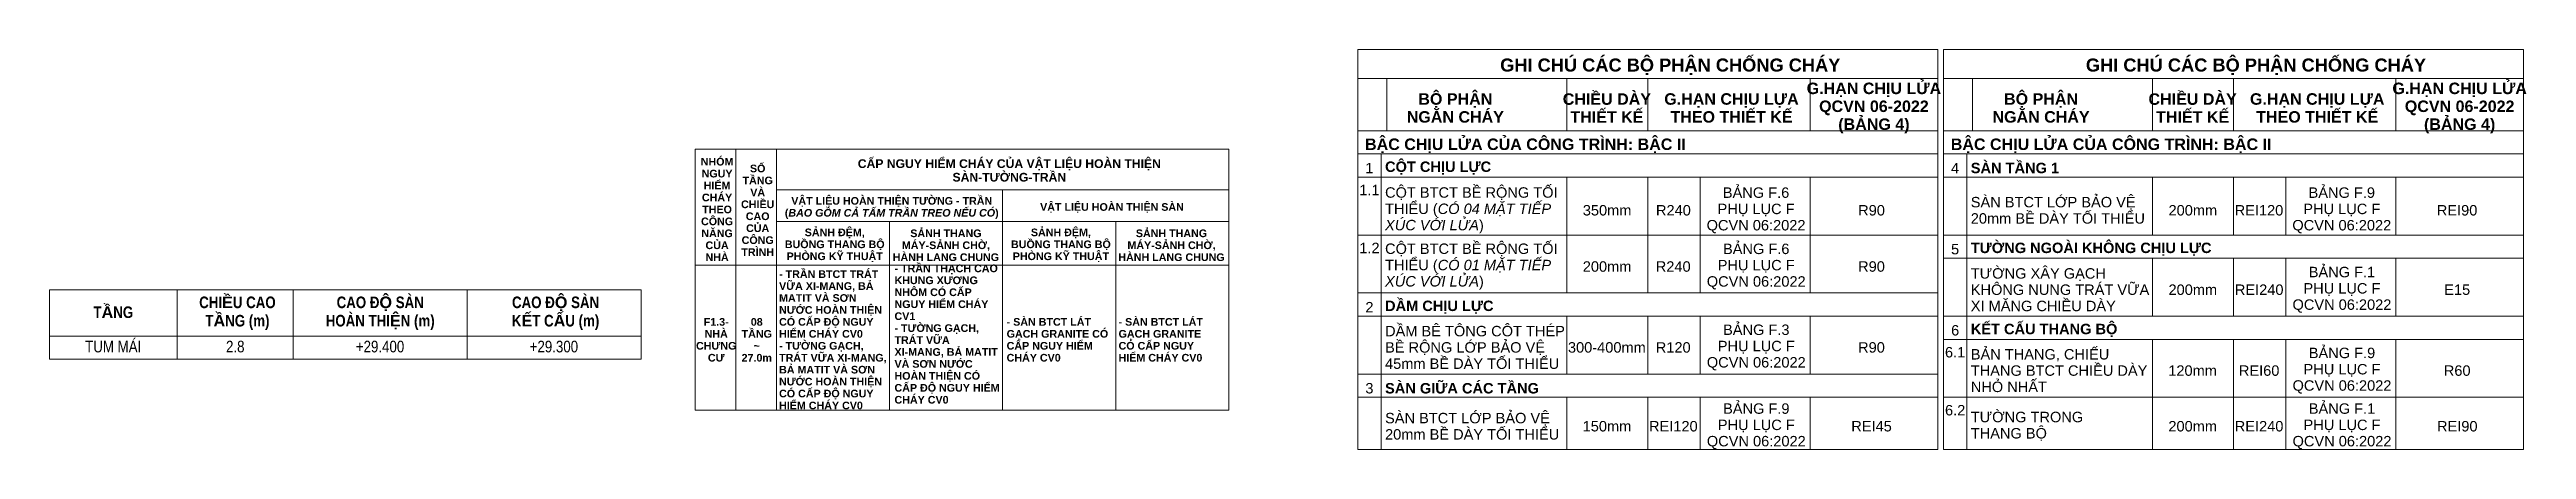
# Model space of a CAD drawing. Header units: millimetres. Extents: x 27447 to 251759, y -15958 to 82948.
# Drawn here: x 137538 to 158893, y 2351 to 5801 of the extents above; entities that cross this region are included whole.
import ezdxf

# ---------------------------------------------------------------- set-up
doc = ezdxf.new("R2010")
doc.units = ezdxf.units.MM
for name, color, linetype, lineweight in [('A-ANNO-NOTE', 131, 'Continuous', 9), ('A-DETL-THIN', 151, 'Continuous', 18), ('G-ANNO-TEXT-1', 7, 'Continuous', 9)]:
    doc.layers.add(name, color=color, linetype=linetype, lineweight=lineweight)
doc.styles.add('Arial Narrow', font='ARIALN_0.TTF', dxfattribs={"height": 100})
doc.styles.add('Arial_10', font='arial_0.ttf', dxfattribs={"height": 90})
doc.styles.add('Arial_8', font='arial_0.ttf', dxfattribs={"height": 75})
doc.styles.add('Arial_9', font='arial_0.ttf', dxfattribs={"height": 112.5})
doc.styles.add('Arial_B_1', font='arialbd_0.ttf', dxfattribs={"height": 66})
doc.styles.add('Arial_B_2', font='arialbd_0.ttf', dxfattribs={"height": 99})

msp = doc.modelspace()

# ---------------------------------------------------------------- texts
at = {"layer": 'A-ANNO-NOTE', "char_height": 100, "attachment_point": 2, "line_spacing_factor": 0.949189, "style": 'Arial Narrow'}
for s, insert, width in [('\\pt635,1270,1905,2540,3175,3810,4445,5080,5715,6350,6985,7620,8255,8890,9525,10160,10795,11430,12065,12700,13335,13970,14605,15240,15875,16510,17145,17780,18415,19050,19685,20320;TUM MÁI', (138086.5, 3288.6), 496), ('\\pt635,1270,1905,2540,3175,3810,4445,5080,5715,6350,6985,7620,8255,8890,9525,10160,10795,11430,12065,12700,13335,13970,14605,15240,15875,16510,17145,17780,18415,19050,19685,20320;2.8', (139138.8, 3288.6), 168.5), ('\\pt635,1270,1905,2540,3175,3810,4445,5080,5715,6350,6985,7620,8255,8890,9525,10160,10795,11430,12065,12700,13335,13970,14605,15240,15875,16510,17145,17780,18415,19050,19685,20320;+29.400', (140387.1, 3288.6), 436.5), ('\\pt635,1270,1905,2540,3175,3810,4445,5080,5715,6350,6985,7620,8255,8890,9525,10160,10795,11430,12065,12700,13335,13970,14605,15240,15875,16510,17145,17780,18415,19050,19685,20320;+29.300', (141886.1, 3288.6), 436.5)]:
    msp.add_mtext(s, dxfattribs=dict(at, insert=insert, width=width))
at = {"layer": 'G-ANNO-TEXT-1', "line_spacing_factor": 0.936439}
for s, insert, char_height, width, attachment_point, style in [('\\pt4.5,9,13.5,18,22.5,27,31.5,36,40.5,45,49.5,54,58.5,63,67.5,72,76.5,81,85.5,90,94.5,99,103.5,108,112.5,117,121.5,126,130.5,135,139.5,144;{\\fArial|b1|i0|c0|p34;GHI CHÚ CÁC BỘ PHẬN CHỐNG CHÁY}', (151510.9, 5652.4), 112.5, 3009.15, 5, 'Arial_9'), ('\\pt4.5,9,13.5,18,22.5,27,31.5,36,40.5,45,49.5,54,58.5,63,67.5,72,76.5,81,85.5,90,94.5,99,103.5,108,112.5,117,121.5,126,130.5,135,139.5,144;{\\fArial|b1|i0|c0|p34;GHI CHÚ CÁC BỘ PHẬN CHỐNG CHÁY}', (156560.9, 5652.4), 112.5, 3009.15, 5, 'Arial_9'), ('\\pt571.50027,1142.99955,1714.49982,2286.00009,2857.50036,3428.99964,4000.49991,4572.00018,5143.50045,5714.99973,6286.5,6858.00027,7429.49955,8000.99982,8572.50009,9144.00036,9715.49964,10286.99991,10858.50018,11430.00045,12001.49973,12573,13144.50027,13715.99955,14287.49982,14859.00009,15430.50036,16001.99964,16573.49991,17145.00018,17716.50045,18287.99973;BỘ PHẬN\\PNGĂN CHÁY', (149658, 5296.1), 99, 877.95, 5, 'Arial_B_2'), ('\\pt571.50027,1142.99955,1714.49982,2286.00009,2857.50036,3428.99964,4000.49991,4572.00018,5143.50045,5714.99973,6286.5,6858.00027,7429.49955,8000.99982,8572.50009,9144.00036,9715.49964,10286.99991,10858.50018,11430.00045,12001.49973,12573,13144.50027,13715.99955,14287.49982,14859.00009,15430.50036,16001.99964,16573.49991,17145.00018,17716.50045,18287.99973;CHIỀU DÀY\\PTHIẾT KẾ', (150964.7, 5296.1), 99, 750.15, 5, 'Arial_B_2'), ('\\pt571.50027,1142.99955,1714.49982,2286.00009,2857.50036,3428.99964,4000.49991,4572.00018,5143.50045,5714.99973,6286.5,6858.00027,7429.49955,8000.99982,8572.50009,9144.00036,9715.49964,10286.99991,10858.50018,11430.00045,12001.49973,12573,13144.50027,13715.99955,14287.49982,14859.00009,15430.50036,16001.99964,16573.49991,17145.00018,17716.50045,18287.99973;G.HẠN CHỊU LỰA THEO THIẾT KẾ', (152039, 5296.1), 99, 1184.85, 5, 'Arial_B_2'), ('\\pt571.50027,1142.99955,1714.49982,2286.00009,2857.50036,3428.99964,4000.49991,4572.00018,5143.50045,5714.99973,6286.5,6858.00027,7429.49955,8000.99982,8572.50009,9144.00036,9715.49964,10286.99991,10858.50018,11430.00045,12001.49973,12573,13144.50027,13715.99955,14287.49982,14859.00009,15430.50036,16001.99964,16573.49991,17145.00018,17716.50045,18287.99973;G.HẠN CHỊU LỬA\\PQCVN 06-2022\\P(BẢNG 4)', (153267, 5296.3), 99, 1125, 5, 'Arial_B_2'), ('\\pt571.50027,1142.99955,1714.49982,2286.00009,2857.50036,3428.99964,4000.49991,4572.00018,5143.50045,5714.99973,6286.5,6858.00027,7429.49955,8000.99982,8572.50009,9144.00036,9715.49964,10286.99991,10858.50018,11430.00045,12001.49973,12573,13144.50027,13715.99955,14287.49982,14859.00009,15430.50036,16001.99964,16573.49991,17145.00018,17716.50045,18287.99973;BỘ PHẬN\\PNGĂN CHÁY', (154708, 5296.1), 99, 877.95, 5, 'Arial_B_2'), ('\\pt571.50027,1142.99955,1714.49982,2286.00009,2857.50036,3428.99964,4000.49991,4572.00018,5143.50045,5714.99973,6286.5,6858.00027,7429.49955,8000.99982,8572.50009,9144.00036,9715.49964,10286.99991,10858.50018,11430.00045,12001.49973,12573,13144.50027,13715.99955,14287.49982,14859.00009,15430.50036,16001.99964,16573.49991,17145.00018,17716.50045,18287.99973;CHIỀU DÀY\\PTHIẾT KẾ', (156014.7, 5296.1), 99, 750.15, 5, 'Arial_B_2'), ('\\pt571.50027,1142.99955,1714.49982,2286.00009,2857.50036,3428.99964,4000.49991,4572.00018,5143.50045,5714.99973,6286.5,6858.00027,7429.49955,8000.99982,8572.50009,9144.00036,9715.49964,10286.99991,10858.50018,11430.00045,12001.49973,12573,13144.50027,13715.99955,14287.49982,14859.00009,15430.50036,16001.99964,16573.49991,17145.00018,17716.50045,18287.99973;G.HẠN CHỊU LỰA THEO THIẾT KẾ', (157089, 5296.1), 99, 1184.85, 5, 'Arial_B_2'), ('\\pt571.50027,1142.99955,1714.49982,2286.00009,2857.50036,3428.99964,4000.49991,4572.00018,5143.50045,5714.99973,6286.5,6858.00027,7429.49955,8000.99982,8572.50009,9144.00036,9715.49964,10286.99991,10858.50018,11430.00045,12001.49973,12573,13144.50027,13715.99955,14287.49982,14859.00009,15430.50036,16001.99964,16573.49991,17145.00018,17716.50045,18287.99973;G.HẠN CHỊU LỬA\\PQCVN 06-2022\\P(BẢNG 4)', (158317, 5296.3), 99, 1125, 5, 'Arial_B_2'), ('\\pt571.50027,1142.99955,1714.49982,2286.00009,2857.50036,3428.99964,4000.49991,4572.00018,5143.50045,5714.99973,6286.5,6858.00027,7429.49955,8000.99982,8572.50009,9144.00036,9715.49964,10286.99991,10858.50018,11430.00045,12001.49973,12573,13144.50027,13715.99955,14287.49982,14859.00009,15430.50036,16001.99964,16573.49991,17145.00018,17716.50045,18287.99973;BẬC CHỊU LỬA CỦA CÔNG TRÌNH: BẬC II', (148879.6, 4970.8), 99, 5140.8, 4, 'Arial_B_2'), ('\\pt571.50027,1142.99955,1714.49982,2286.00009,2857.50036,3428.99964,4000.49991,4572.00018,5143.50045,5714.99973,6286.5,6858.00027,7429.49955,8000.99982,8572.50009,9144.00036,9715.49964,10286.99991,10858.50018,11430.00045,12001.49973,12573,13144.50027,13715.99955,14287.49982,14859.00009,15430.50036,16001.99964,16573.49991,17145.00018,17716.50045,18287.99973;BẬC CHỊU LỬA CỦA CÔNG TRÌNH: BẬC II', (153929.6, 4970.8), 99, 5140.8, 4, 'Arial_B_2'), ('\\pt381.00018,761.9997,1142.99988,1524.00006,1905.00024,2285.99976,2666.99994,3048.00012,3429.0003,3809.99982,4191,4572.00018,4952.9997,5333.99988,5715.00006,6096.00024,6476.99976,6857.99994,7239.00012,7620.0003,8000.99982,8382,8763.00018,9143.9997,9524.99988,9906.00006,10287.00024,10667.99976,11048.99994,11430.00012,11811.0003,12191.99982;NHÓM NGUY HIỂM CHÁY THEO CÔNG NĂNG CỦA NHÀ', (143293, 4421.3), 66, 343.2, 5, 'Arial_B_1'), ('\\pt381.00018,761.9997,1142.99988,1524.00006,1905.00024,2285.99976,2666.99994,3048.00012,3429.0003,3809.99982,4191,4572.00018,4952.9997,5333.99988,5715.00006,6096.00024,6476.99976,6857.99994,7239.00012,7620.0003,8000.99982,8382,8763.00018,9143.9997,9524.99988,9906.00006,10287.00024,10667.99976,11048.99994,11430.00012,11811.0003,12191.99982;SỐ TẦNG VÀ CHIỀU CAO CỦA CÔNG TRÌNH', (143643.1, 4414), 66, 337.5, 5, 'Arial_B_1'), ('\\pt3,6,9,12,15,18,21,24,27,30,33,36,39,42,45,48,51,54,57,60,63,66,69,72,75,78,81,84,87,90,93,96;{\\fArial|b1|i0|c0|p34;CẤP NGUY HIỂM CHÁY CỦA VẬT LIỆU HOÀN THIỆN\\PSÀN-TƯỜNG-TRẦN}', (145812.8, 4757.4), 75, 3933, 5, 'Arial_8'), ('\\pt571.5,1143,1714.5,2286,2857.5,3429,4000.5,4572,5143.5,5715,6286.5,6858,7429.5,8001,8572.5,9144,9715.5,10287,10858.5,11430,12001.5,12573,13144.5,13716,14287.5,14859,15430.5,16002,16573.5,17145,17716.5,18288;1', (148917.2, 4778.3), 90, 220.5, 5, 'Arial_10'), ('\\pt571.5,1143,1714.5,2286,2857.5,3429,4000.5,4572,5143.5,5715,6286.5,6858,7429.5,8001,8572.5,9144,9715.5,10287,10858.5,11430,12001.5,12573,13144.5,13716,14287.5,14859,15430.5,16002,16573.5,17145,17716.5,18288;{\\fArial|b1|i0|c0|p34;CỘT CHỊU LỰC}', (149052.1, 4778.3), 90, 1297.8, 4, 'Arial_10'), ('\\pt571.5,1143,1714.5,2286,2857.5,3429,4000.5,4572,5143.5,5715,6286.5,6858,7429.5,8001,8572.5,9144,9715.5,10287,10858.5,11430,12001.5,12573,13144.5,13716,14287.5,14859,15430.5,16002,16573.5,17145,17716.5,18288;4', (153967.2, 4778.3), 90, 220.5, 5, 'Arial_10'), ('\\pt571.5,1143,1714.5,2286,2857.5,3429,4000.5,4572,5143.5,5715,6286.5,6858,7429.5,8001,8572.5,9144,9715.5,10287,10858.5,11430,12001.5,12573,13144.5,13716,14287.5,14859,15430.5,16002,16573.5,17145,17716.5,18288;{\\fArial|b1|i0|c0|p34;SÀN TẦNG 1}', (154102.1, 4778.3), 90, 1297.8, 4, 'Arial_10'), ('\\pt381.00018,761.9997,1142.99988,1524.00006,1905.00024,2285.99976,2666.99994,3048.00012,3429.0003,3809.99982,4191,4572.00018,4952.9997,5333.99988,5715.00006,6096.00024,6476.99976,6857.99994,7239.00012,7620.0003,8000.99982,8382,8763.00018,9143.9997,9524.99988,9906.00006,10287.00024,10667.99976,11048.99994,11430.00012,11811.0003,12191.99982;VẬT LIỆU HOÀN THIỆN TƯỜNG - TRẦN\\P({\\fArial|b1|i1|c0|p34;BAO GỒM CẢ TẤM TRẦN TREO NẾU CÓ})', (144798.9, 4433.9), 66, 1982.4, 5, 'Arial_B_1'), ('\\pt381.00018,761.9997,1142.99988,1524.00006,1905.00024,2285.99976,2666.99994,3048.00012,3429.0003,3809.99982,4191,4572.00018,4952.9997,5333.99988,5715.00006,6096.00024,6476.99976,6857.99994,7239.00012,7620.0003,8000.99982,8382,8763.00018,9143.9997,9524.99988,9906.00006,10287.00024,10667.99976,11048.99994,11430.00012,11811.0003,12191.99982;VẬT LIỆU HOÀN THIỆN SÀN', (146697.7, 4434), 66, 1972.5, 5, 'Arial_B_1'), ('\\pt571.5,1143,1714.5,2286,2857.5,3429,4000.5,4572,5143.5,5715,6286.5,6858,7429.5,8001,8572.5,9144,9715.5,10287,10858.5,11430,12001.5,12573,13144.5,13716,14287.5,14859,15430.5,16002,16573.5,17145,17716.5,18288;1.1', (148917.2, 4589), 90, 220.5, 5, 'Arial_10'), ('\\pt571.5,1143,1714.5,2286,2857.5,3429,4000.5,4572,5143.5,5715,6286.5,6858,7429.5,8001,8572.5,9144,9715.5,10287,10858.5,11430,12001.5,12573,13144.5,13716,14287.5,14859,15430.5,16002,16573.5,17145,17716.5,18288;CỘT BTCT BỀ RỘNG TỐI THIỂU ({\\fArial|b0|i1|c0|p34;CÓ 04 MẶT TIẾP XÚC VỚI LỬA})', (149052.1, 4413.5), 90, 1530, 4, 'Arial_10'), ('\\pt571.5,1143,1714.5,2286,2857.5,3429,4000.5,4572,5143.5,5715,6286.5,6858,7429.5,8001,8572.5,9144,9715.5,10287,10858.5,11430,12001.5,12573,13144.5,13716,14287.5,14859,15430.5,16002,16573.5,17145,17716.5,18288;BẢNG F.6 \\PPHỤ LỤC F\\PQCVN 06:2022', (152250.9, 4413.5), 90, 908.1, 5, 'Arial_10'), ('\\pt571.5,1143,1714.5,2286,2857.5,3429,4000.5,4572,5143.5,5715,6286.5,6858,7429.5,8001,8572.5,9144,9715.5,10287,10858.5,11430,12001.5,12573,13144.5,13716,14287.5,14859,15430.5,16002,16573.5,17145,17716.5,18288;SÀN BTCT LỚP BẢO VỆ 20mm BỀ DÀY TỐI THIỂU', (154102.1, 4413.5), 90, 1562.85, 4, 'Arial_10'), ('\\pt571.5,1143,1714.5,2286,2857.5,3429,4000.5,4572,5143.5,5715,6286.5,6858,7429.5,8001,8572.5,9144,9715.5,10287,10858.5,11430,12001.5,12573,13144.5,13716,14287.5,14859,15430.5,16002,16573.5,17145,17716.5,18288;BẢNG F.9\\PPHỤ LỤC F\\PQCVN 06:2022', (157300.9, 4413.5), 90, 908.1, 5, 'Arial_10'), ('\\pt381.00018,761.9997,1142.99988,1524.00006,1905.00024,2285.99976,2666.99994,3048.00012,3429.0003,3809.99982,4191,4572.00018,4952.9997,5333.99988,5715.00006,6096.00024,6476.99976,6857.99994,7239.00012,7620.0003,8000.99982,8382,8763.00018,9143.9997,9524.99988,9906.00006,10287.00024,10667.99976,11048.99994,11430.00012,11811.0003,12191.99982;SẢNH ĐỆM,\\PBUỒNG THANG BỘ\\PPHÒNG KỸ THUẬT', (144307.3, 4111.9), 66, 849.3, 5, 'Arial_B_1'), ('\\pt381.00018,761.9997,1142.99988,1524.00006,1905.00024,2285.99976,2666.99994,3048.00012,3429.0003,3809.99982,4191,4572.00018,4952.9997,5333.99988,5715.00006,6096.00024,6476.99976,6857.99994,7239.00012,7620.0003,8000.99982,8382,8763.00018,9143.9997,9524.99988,9906.00006,10287.00024,10667.99976,11048.99994,11430.00012,11811.0003,12191.99982;SẢNH ĐỆM,\\PBUỒNG THANG BỘ\\PPHÒNG KỸ THUẬT', (146257.3, 4111.9), 66, 849.3, 5, 'Arial_B_1'), ('\\pt571.5,1143,1714.5,2286,2857.5,3429,4000.5,4572,5143.5,5715,6286.5,6858,7429.5,8001,8572.5,9144,9715.5,10287,10858.5,11430,12001.5,12573,13144.5,13716,14287.5,14859,15430.5,16002,16573.5,17145,17716.5,18288;350mm', (150966.6, 4413.5), 90, 702.45, 5, 'Arial_10'), ('\\pt571.5,1143,1714.5,2286,2857.5,3429,4000.5,4572,5143.5,5715,6286.5,6858,7429.5,8001,8572.5,9144,9715.5,10287,10858.5,11430,12001.5,12573,13144.5,13716,14287.5,14859,15430.5,16002,16573.5,17145,17716.5,18288;R240', (151538.1, 4413.5), 90, 431.55, 5, 'Arial_10'), ('\\pt571.5,1143,1714.5,2286,2857.5,3429,4000.5,4572,5143.5,5715,6286.5,6858,7429.5,8001,8572.5,9144,9715.5,10287,10858.5,11430,12001.5,12573,13144.5,13716,14287.5,14859,15430.5,16002,16573.5,17145,17716.5,18288;R90', (153246.5, 4413.5), 90, 645.75, 5, 'Arial_10'), ('\\pt571.5,1143,1714.5,2286,2857.5,3429,4000.5,4572,5143.5,5715,6286.5,6858,7429.5,8001,8572.5,9144,9715.5,10287,10858.5,11430,12001.5,12573,13144.5,13716,14287.5,14859,15430.5,16002,16573.5,17145,17716.5,18288;200mm', (156016.6, 4413.5), 90, 702.45, 5, 'Arial_10'), ('\\pt571.5,1143,1714.5,2286,2857.5,3429,4000.5,4572,5143.5,5715,6286.5,6858,7429.5,8001,8572.5,9144,9715.5,10287,10858.5,11430,12001.5,12573,13144.5,13716,14287.5,14859,15430.5,16002,16573.5,17145,17716.5,18288;REI120', (156586.8, 4413.5), 90, 431.55, 5, 'Arial_10'), ('\\pt571.5,1143,1714.5,2286,2857.5,3429,4000.5,4572,5143.5,5715,6286.5,6858,7429.5,8001,8572.5,9144,9715.5,10287,10858.5,11430,12001.5,12573,13144.5,13716,14287.5,14859,15430.5,16002,16573.5,17145,17716.5,18288;REI90', (158294.9, 4413.5), 90, 645.75, 5, 'Arial_10'), ('\\pt381.00018,761.9997,1142.99988,1524.00006,1905.00024,2285.99976,2666.99994,3048.00012,3429.0003,3809.99982,4191,4572.00018,4952.9997,5333.99988,5715.00006,6096.00024,6476.99976,6857.99994,7239.00012,7620.0003,8000.99982,8382,8763.00018,9143.9997,9524.99988,9906.00006,10287.00024,10667.99976,11048.99994,11430.00012,11811.0003,12191.99982;SẢNH THANG MÁY-SẢNH CHỜ,\\PHÀNH LANG CHUNG', (145265.9, 4111.9), 66, 900.9, 5, 'Arial_B_1'), ('\\pt381.00018,761.9997,1142.99988,1524.00006,1905.00024,2285.99976,2666.99994,3048.00012,3429.0003,3809.99982,4191,4572.00018,4952.9997,5333.99988,5715.00006,6096.00024,6476.99976,6857.99994,7239.00012,7620.0003,8000.99982,8382,8763.00018,9143.9997,9524.99988,9906.00006,10287.00024,10667.99976,11048.99994,11430.00012,11811.0003,12191.99982;SẢNH THANG MÁY-SẢNH CHỜ,\\PHÀNH LANG CHUNG', (147210.9, 4111.9), 66, 900.9, 5, 'Arial_B_1'), ('\\pt571.5,1143,1714.5,2286,2857.5,3429,4000.5,4572,5143.5,5715,6286.5,6858,7429.5,8001,8572.5,9144,9715.5,10287,10858.5,11430,12001.5,12573,13144.5,13716,14287.5,14859,15430.5,16002,16573.5,17145,17716.5,18288;1.2', (148917.5, 4089), 90, 214.2, 5, 'Arial_10'), ('\\pt571.5,1143,1714.5,2286,2857.5,3429,4000.5,4572,5143.5,5715,6286.5,6858,7429.5,8001,8572.5,9144,9715.5,10287,10858.5,11430,12001.5,12573,13144.5,13716,14287.5,14859,15430.5,16002,16573.5,17145,17716.5,18288;CỘT BTCT BỀ RỘNG TỐI THIỂU ({\\fArial|b0|i1|c0|p34;CÓ 01 MẶT TIẾP XÚC VỚI LỬA})', (149052.1, 3928.5), 90, 1583.55, 4, 'Arial_10'), ('\\pt571.5,1143,1714.5,2286,2857.5,3429,4000.5,4572,5143.5,5715,6286.5,6858,7429.5,8001,8572.5,9144,9715.5,10287,10858.5,11430,12001.5,12573,13144.5,13716,14287.5,14859,15430.5,16002,16573.5,17145,17716.5,18288;BẢNG F.6\\PPHỤ LỤC F \\PQCVN 06:2022', (152252.2, 3928.5), 90, 1196.55, 5, 'Arial_10'), ('\\pt571.5,1143,1714.5,2286,2857.5,3429,4000.5,4572,5143.5,5715,6286.5,6858,7429.5,8001,8572.5,9144,9715.5,10287,10858.5,11430,12001.5,12573,13144.5,13716,14287.5,14859,15430.5,16002,16573.5,17145,17716.5,18288;5', (153967.2, 4078.3), 90, 220.5, 5, 'Arial_10'), ('\\pt571.5,1143,1714.5,2286,2857.5,3429,4000.5,4572,5143.5,5715,6286.5,6858,7429.5,8001,8572.5,9144,9715.5,10287,10858.5,11430,12001.5,12573,13144.5,13716,14287.5,14859,15430.5,16002,16573.5,17145,17716.5,18288;{\\fArial|b1|i0|c0|p34;TƯỜNG NGOÀI KHÔNG CHỊU LỰC}', (154102.1, 4078.3), 90, 4982.85, 4, 'Arial_10'), ('\\pt381.00018,761.9997,1142.99988,1524.00006,1905.00024,2285.99976,2666.99994,3048.00012,3429.0003,3809.99982,4191,4572.00018,4952.9997,5333.99988,5715.00006,6096.00024,6476.99976,6857.99994,7239.00012,7620.0003,8000.99982,8382,8763.00018,9143.9997,9524.99988,9906.00006,10287.00024,10667.99976,11048.99994,11430.00012,11811.0003,12191.99982;- TRẦN BTCT TRÁT VỮA XI-MANG, BẢ MATIT VÀ SƠN NƯỚC HOÀN THIỆN CÓ CẤP ĐỘ NGUY HIỂM CHÁY CV0\\P- TƯỜNG GẠCH, TRÁT VỮA XI-MANG, BẢ MATIT VÀ SƠN NƯỚC HOÀN THIỆN CÓ CẤP ĐỘ NGUY HIỂM CHÁY CV0', (143827.6, 3296.4), 66, 962.4, 4, 'Arial_B_1'), ('\\pt381.00018,761.9997,1142.99988,1524.00006,1905.00024,2285.99976,2666.99994,3048.00012,3429.0003,3809.99982,4191,4572.00018,4952.9997,5333.99988,5715.00006,6096.00024,6476.99976,6857.99994,7239.00012,7620.0003,8000.99982,8382,8763.00018,9143.9997,9524.99988,9906.00006,10287.00024,10667.99976,11048.99994,11430.00012,11811.0003,12191.99982;- TRẦN THẠCH CAO KHUNG XƯƠNG NHÔM CÓ CẤP NGUY HIỂM CHÁY CV1\\P- TƯỜNG GẠCH, TRÁT VỮA XI-MANG, BẢ MATIT VÀ SƠN NƯỚC HOÀN THIỆN CÓ CẤP ĐỘ NGUY HIỂM CHÁY CV0', (144822.6, 3345.9), 66, 918.9, 4, 'Arial_B_1'), ('\\pt571.5,1143,1714.5,2286,2857.5,3429,4000.5,4572,5143.5,5715,6286.5,6858,7429.5,8001,8572.5,9144,9715.5,10287,10858.5,11430,12001.5,12573,13144.5,13716,14287.5,14859,15430.5,16002,16573.5,17145,17716.5,18288;200mm', (150966.4, 3928.5), 90, 630.9, 5, 'Arial_10'), ('\\pt571.5,1143,1714.5,2286,2857.5,3429,4000.5,4572,5143.5,5715,6286.5,6858,7429.5,8001,8572.5,9144,9715.5,10287,10858.5,11430,12001.5,12573,13144.5,13716,14287.5,14859,15430.5,16002,16573.5,17145,17716.5,18288;R240', (151536.6, 3928.5), 90, 452.7, 5, 'Arial_10'), ('\\pt571.5,1143,1714.5,2286,2857.5,3429,4000.5,4572,5143.5,5715,6286.5,6858,7429.5,8001,8572.5,9144,9715.5,10287,10858.5,11430,12001.5,12573,13144.5,13716,14287.5,14859,15430.5,16002,16573.5,17145,17716.5,18288;R90', (153246.2, 3928.5), 90, 449.55, 5, 'Arial_10'), ('\\pt571.5,1143,1714.5,2286,2857.5,3429,4000.5,4572,5143.5,5715,6286.5,6858,7429.5,8001,8572.5,9144,9715.5,10287,10858.5,11430,12001.5,12573,13144.5,13716,14287.5,14859,15430.5,16002,16573.5,17145,17716.5,18288;TƯỜNG XÂY GẠCH KHÔNG NUNG TRÁT VỮA XI MĂNG CHIỀU DÀY', (154102.1, 3728.5), 90, 1583.55, 4, 'Arial_10'), ('\\pt571.5,1143,1714.5,2286,2857.5,3429,4000.5,4572,5143.5,5715,6286.5,6858,7429.5,8001,8572.5,9144,9715.5,10287,10858.5,11430,12001.5,12573,13144.5,13716,14287.5,14859,15430.5,16002,16573.5,17145,17716.5,18288;BẢNG F.1\\PPHỤ LỤC F \\PQCVN 06:2022', (157302.2, 3728.5), 90, 1196.55, 5, 'Arial_10'), ('\\pt571.5,1143,1714.5,2286,2857.5,3429,4000.5,4572,5143.5,5715,6286.5,6858,7429.5,8001,8572.5,9144,9715.5,10287,10858.5,11430,12001.5,12573,13144.5,13716,14287.5,14859,15430.5,16002,16573.5,17145,17716.5,18288;{\\fArial|b1|i0|c0|p34;DẦM CHỊU LỰC}', (149052.1, 3578.3), 90, 1297.8, 4, 'Arial_10'), ('\\pt571.5,1143,1714.5,2286,2857.5,3429,4000.5,4572,5143.5,5715,6286.5,6858,7429.5,8001,8572.5,9144,9715.5,10287,10858.5,11430,12001.5,12573,13144.5,13716,14287.5,14859,15430.5,16002,16573.5,17145,17716.5,18288;200mm', (156016.4, 3728.5), 90, 630.9, 5, 'Arial_10'), ('\\pt571.5,1143,1714.5,2286,2857.5,3429,4000.5,4572,5143.5,5715,6286.5,6858,7429.5,8001,8572.5,9144,9715.5,10287,10858.5,11430,12001.5,12573,13144.5,13716,14287.5,14859,15430.5,16002,16573.5,17145,17716.5,18288;REI240', (156588.4, 3728.5), 90, 452.7, 5, 'Arial_10'), ('\\pt571.5,1143,1714.5,2286,2857.5,3429,4000.5,4572,5143.5,5715,6286.5,6858,7429.5,8001,8572.5,9144,9715.5,10287,10858.5,11430,12001.5,12573,13144.5,13716,14287.5,14859,15430.5,16002,16573.5,17145,17716.5,18288;E15', (158296.2, 3728.5), 90, 449.55, 5, 'Arial_10'), ('\\pt381.00018,761.9997,1142.99988,1524.00006,1905.00024,2285.99976,2666.99994,3048.00012,3429.0003,3809.99982,4191,4572.00018,4952.9997,5333.99988,5715.00006,6096.00024,6476.99976,6857.99994,7239.00012,7620.0003,8000.99982,8382,8763.00018,9143.9997,9524.99988,9906.00006,10287.00024,10667.99976,11048.99994,11430.00012,11811.0003,12191.99982;F1.3-\\PNHÀ CHƯNG CƯ', (143285.5, 3296.4), 66, 341.4, 5, 'Arial_B_1'), ('\\pt381.00018,761.9997,1142.99988,1524.00006,1905.00024,2285.99976,2666.99994,3048.00012,3429.0003,3809.99982,4191,4572.00018,4952.9997,5333.99988,5715.00006,6096.00024,6476.99976,6857.99994,7239.00012,7620.0003,8000.99982,8382,8763.00018,9143.9997,9524.99988,9906.00006,10287.00024,10667.99976,11048.99994,11430.00012,11811.0003,12191.99982;08 TẦNG ~ 27.0m', (143635.1, 3296.2), 66, 331.5, 5, 'Arial_B_1'), ('\\pt381.00018,761.9997,1142.99988,1524.00006,1905.00024,2285.99976,2666.99994,3048.00012,3429.0003,3809.99982,4191,4572.00018,4952.9997,5333.99988,5715.00006,6096.00024,6476.99976,6857.99994,7239.00012,7620.0003,8000.99982,8382,8763.00018,9143.9997,9524.99988,9906.00006,10287.00024,10667.99976,11048.99994,11430.00012,11811.0003,12191.99982;- SÀN BTCT LÁT GẠCH GRANITE CÓ CẤP NGUY HIỂM CHÁY CV0', (145789.6, 3296.4), 66, 928.8, 4, 'Arial_B_1'), ('\\pt381.00018,761.9997,1142.99988,1524.00006,1905.00024,2285.99976,2666.99994,3048.00012,3429.0003,3809.99982,4191,4572.00018,4952.9997,5333.99988,5715.00006,6096.00024,6476.99976,6857.99994,7239.00012,7620.0003,8000.99982,8382,8763.00018,9143.9997,9524.99988,9906.00006,10287.00024,10667.99976,11048.99994,11430.00012,11811.0003,12191.99982;- SÀN BTCT LÁT GẠCH GRANITE CÓ CẤP NGUY HIỂM CHÁY CV0', (146754.6, 3296.4), 66, 849.3, 4, 'Arial_B_1'), ('\\pt571.5,1143,1714.5,2286,2857.5,3429,4000.5,4572,5143.5,5715,6286.5,6858,7429.5,8001,8572.5,9144,9715.5,10287,10858.5,11430,12001.5,12573,13144.5,13716,14287.5,14859,15430.5,16002,16573.5,17145,17716.5,18288;2', (148917.5, 3578.3), 90, 214.2, 5, 'Arial_10'), ('\\pt571.5,1143,1714.5,2286,2857.5,3429,4000.5,4572,5143.5,5715,6286.5,6858,7429.5,8001,8572.5,9144,9715.5,10287,10858.5,11430,12001.5,12573,13144.5,13716,14287.5,14859,15430.5,16002,16573.5,17145,17716.5,18288;DẦM BÊ TÔNG CÔT THÉP BỀ RỘNG LỚP BẢO VỆ 45mm BỀ DÀY TỐI THIỂU', (149052.1, 3230.8), 90, 1589.4, 4, 'Arial_10'), ('\\pt571.5,1143,1714.5,2286,2857.5,3429,4000.5,4572,5143.5,5715,6286.5,6858,7429.5,8001,8572.5,9144,9715.5,10287,10858.5,11430,12001.5,12573,13144.5,13716,14287.5,14859,15430.5,16002,16573.5,17145,17716.5,18288;BẢNG F.3\\PPHỤ LỤC F \\PQCVN 06:2022', (152252.7, 3230.8), 90, 1024.2, 5, 'Arial_10'), ('\\pt571.5,1143,1714.5,2286,2857.5,3429,4000.5,4572,5143.5,5715,6286.5,6858,7429.5,8001,8572.5,9144,9715.5,10287,10858.5,11430,12001.5,12573,13144.5,13716,14287.5,14859,15430.5,16002,16573.5,17145,17716.5,18288;6', (153967.5, 3378.3), 90, 214.2, 5, 'Arial_10'), ('\\pt571.5,1143,1714.5,2286,2857.5,3429,4000.5,4572,5143.5,5715,6286.5,6858,7429.5,8001,8572.5,9144,9715.5,10287,10858.5,11430,12001.5,12573,13144.5,13716,14287.5,14859,15430.5,16002,16573.5,17145,17716.5,18288;{\\fArial|b1|i0|c0|p34;KẾT CẤU THANG BỘ}', (154102.1, 3378.3), 90, 4953.15, 4, 'Arial_10'), ('\\pt571.5,1143,1714.5,2286,2857.5,3429,4000.5,4572,5143.5,5715,6286.5,6858,7429.5,8001,8572.5,9144,9715.5,10287,10858.5,11430,12001.5,12573,13144.5,13716,14287.5,14859,15430.5,16002,16573.5,17145,17716.5,18288;300-400mm', (150964.5, 3230.8), 90, 735.3, 5, 'Arial_10'), ('\\pt571.5,1143,1714.5,2286,2857.5,3429,4000.5,4572,5143.5,5715,6286.5,6858,7429.5,8001,8572.5,9144,9715.5,10287,10858.5,11430,12001.5,12573,13144.5,13716,14287.5,14859,15430.5,16002,16573.5,17145,17716.5,18288;R120', (151536.7, 3230.8), 90, 464.4, 5, 'Arial_10'), ('\\pt571.5,1143,1714.5,2286,2857.5,3429,4000.5,4572,5143.5,5715,6286.5,6858,7429.5,8001,8572.5,9144,9715.5,10287,10858.5,11430,12001.5,12573,13144.5,13716,14287.5,14859,15430.5,16002,16573.5,17145,17716.5,18288;R90', (153245.9, 3230.8), 90, 461.25, 5, 'Arial_10'), ('\\pt571.5,1143,1714.5,2286,2857.5,3429,4000.5,4572,5143.5,5715,6286.5,6858,7429.5,8001,8572.5,9144,9715.5,10287,10858.5,11430,12001.5,12573,13144.5,13716,14287.5,14859,15430.5,16002,16573.5,17145,17716.5,18288;6.1', (153967.2, 3189), 90, 220.5, 5, 'Arial_10'), ('\\pt571.5,1143,1714.5,2286,2857.5,3429,4000.5,4572,5143.5,5715,6286.5,6858,7429.5,8001,8572.5,9144,9715.5,10287,10858.5,11430,12001.5,12573,13144.5,13716,14287.5,14859,15430.5,16002,16573.5,17145,17716.5,18288;BẢN THANG, CHIẾU THANG BTCT CHIỀU DÀY NHỎ NHẤT', (154102.1, 3030.8), 90, 1559.7, 4, 'Arial_10'), ('\\pt571.5,1143,1714.5,2286,2857.5,3429,4000.5,4572,5143.5,5715,6286.5,6858,7429.5,8001,8572.5,9144,9715.5,10287,10858.5,11430,12001.5,12573,13144.5,13716,14287.5,14859,15430.5,16002,16573.5,17145,17716.5,18288;BẢNG F.9\\PPHỤ LỤC F \\PQCVN 06:2022', (157302.7, 3030.8), 90, 1024.2, 5, 'Arial_10'), ('\\pt571.5,1143,1714.5,2286,2857.5,3429,4000.5,4572,5143.5,5715,6286.5,6858,7429.5,8001,8572.5,9144,9715.5,10287,10858.5,11430,12001.5,12573,13144.5,13716,14287.5,14859,15430.5,16002,16573.5,17145,17716.5,18288;120mm', (156014.5, 3030.8), 90, 735.3, 5, 'Arial_10'), ('\\pt571.5,1143,1714.5,2286,2857.5,3429,4000.5,4572,5143.5,5715,6286.5,6858,7429.5,8001,8572.5,9144,9715.5,10287,10858.5,11430,12001.5,12573,13144.5,13716,14287.5,14859,15430.5,16002,16573.5,17145,17716.5,18288;REI60', (156588.3, 3030.8), 90, 464.4, 5, 'Arial_10'), ('\\pt571.5,1143,1714.5,2286,2857.5,3429,4000.5,4572,5143.5,5715,6286.5,6858,7429.5,8001,8572.5,9144,9715.5,10287,10858.5,11430,12001.5,12573,13144.5,13716,14287.5,14859,15430.5,16002,16573.5,17145,17716.5,18288;R60', (158295.9, 3030.8), 90, 461.25, 5, 'Arial_10'), ('\\pt571.5,1143,1714.5,2286,2857.5,3429,4000.5,4572,5143.5,5715,6286.5,6858,7429.5,8001,8572.5,9144,9715.5,10287,10858.5,11430,12001.5,12573,13144.5,13716,14287.5,14859,15430.5,16002,16573.5,17145,17716.5,18288;3', (148917.5, 2878.3), 90, 214.2, 5, 'Arial_10'), ('\\pt571.5,1143,1714.5,2286,2857.5,3429,4000.5,4572,5143.5,5715,6286.5,6858,7429.5,8001,8572.5,9144,9715.5,10287,10858.5,11430,12001.5,12573,13144.5,13716,14287.5,14859,15430.5,16002,16573.5,17145,17716.5,18288;{\\fArial|b1|i0|c0|p34;SÀN GIỮA CÁC TẦNG}', (149052.1, 2878.3), 90, 2074.5, 4, 'Arial_10'), ('\\pt571.5,1143,1714.5,2286,2857.5,3429,4000.5,4572,5143.5,5715,6286.5,6858,7429.5,8001,8572.5,9144,9715.5,10287,10858.5,11430,12001.5,12573,13144.5,13716,14287.5,14859,15430.5,16002,16573.5,17145,17716.5,18288;SÀN BTCT LỚP BẢO VỆ 20mm BỀ DÀY TỐI THIỂU', (149052.1, 2550.8), 90, 1574.55, 4, 'Arial_10'), ('\\pt571.5,1143,1714.5,2286,2857.5,3429,4000.5,4572,5143.5,5715,6286.5,6858,7429.5,8001,8572.5,9144,9715.5,10287,10858.5,11430,12001.5,12573,13144.5,13716,14287.5,14859,15430.5,16002,16573.5,17145,17716.5,18288;150mm', (150965.4, 2550.8), 90, 616.05, 5, 'Arial_10'), ('\\pt571.5,1143,1714.5,2286,2857.5,3429,4000.5,4572,5143.5,5715,6286.5,6858,7429.5,8001,8572.5,9144,9715.5,10287,10858.5,11430,12001.5,12573,13144.5,13716,14287.5,14859,15430.5,16002,16573.5,17145,17716.5,18288;REI120', (151537.8, 2550.8), 90, 482.4, 5, 'Arial_10'), ('\\pt571.5,1143,1714.5,2286,2857.5,3429,4000.5,4572,5143.5,5715,6286.5,6858,7429.5,8001,8572.5,9144,9715.5,10287,10858.5,11430,12001.5,12573,13144.5,13716,14287.5,14859,15430.5,16002,16573.5,17145,17716.5,18288;BẢNG F.9\\PPHỤ LỤC F \\PQCVN 06:2022', (152252.9, 2550.8), 90, 982.35, 5, 'Arial_10'), ('\\pt571.5,1143,1714.5,2286,2857.5,3429,4000.5,4572,5143.5,5715,6286.5,6858,7429.5,8001,8572.5,9144,9715.5,10287,10858.5,11430,12001.5,12573,13144.5,13716,14287.5,14859,15430.5,16002,16573.5,17145,17716.5,18288;REI45', (153246.6, 2550.8), 90, 535.95, 5, 'Arial_10'), ('\\pt571.5,1143,1714.5,2286,2857.5,3429,4000.5,4572,5143.5,5715,6286.5,6858,7429.5,8001,8572.5,9144,9715.5,10287,10858.5,11430,12001.5,12573,13144.5,13716,14287.5,14859,15430.5,16002,16573.5,17145,17716.5,18288;6.2', (153967.5, 2689), 90, 214.2, 5, 'Arial_10'), ('\\pt571.5,1143,1714.5,2286,2857.5,3429,4000.5,4572,5143.5,5715,6286.5,6858,7429.5,8001,8572.5,9144,9715.5,10287,10858.5,11430,12001.5,12573,13144.5,13716,14287.5,14859,15430.5,16002,16573.5,17145,17716.5,18288;TƯỜNG TRONG\\PTHANG BỘ', (154102.1, 2550.8), 90, 1574.55, 4, 'Arial_10'), ('\\pt571.5,1143,1714.5,2286,2857.5,3429,4000.5,4572,5143.5,5715,6286.5,6858,7429.5,8001,8572.5,9144,9715.5,10287,10858.5,11430,12001.5,12573,13144.5,13716,14287.5,14859,15430.5,16002,16573.5,17145,17716.5,18288;200mm', (156015.4, 2550.8), 90, 616.05, 5, 'Arial_10'), ('\\pt571.5,1143,1714.5,2286,2857.5,3429,4000.5,4572,5143.5,5715,6286.5,6858,7429.5,8001,8572.5,9144,9715.5,10287,10858.5,11430,12001.5,12573,13144.5,13716,14287.5,14859,15430.5,16002,16573.5,17145,17716.5,18288;REI240', (156587.8, 2550.8), 90, 482.4, 5, 'Arial_10'), ('\\pt571.5,1143,1714.5,2286,2857.5,3429,4000.5,4572,5143.5,5715,6286.5,6858,7429.5,8001,8572.5,9144,9715.5,10287,10858.5,11430,12001.5,12573,13144.5,13716,14287.5,14859,15430.5,16002,16573.5,17145,17716.5,18288;BẢNG F.1\\PPHỤ LỤC F \\PQCVN 06:2022', (157302.9, 2550.8), 90, 982.35, 5, 'Arial_10'), ('\\pt571.5,1143,1714.5,2286,2857.5,3429,4000.5,4572,5143.5,5715,6286.5,6858,7429.5,8001,8572.5,9144,9715.5,10287,10858.5,11430,12001.5,12573,13144.5,13716,14287.5,14859,15430.5,16002,16573.5,17145,17716.5,18288;REI90', (158296.6, 2550.8), 90, 535.95, 5, 'Arial_10')]:
    msp.add_mtext(s, dxfattribs=dict(at, insert=insert, char_height=char_height, width=width, attachment_point=attachment_point, style=style))

# ---------------------------------------------------------------- blocks, each defined once
blk = doc.blocks.new('GHI CHÚ CAO ĐỘ 1 Ô1 - GHI CHÚ CAO ĐỘ 1 Ô 2-1613119-CAO ĐỘ_GHI CHÚ_7-TẦNG TUM MÁI')
at = {"layer": 'A-ANNO-NOTE'}
for p, q in [((6062, 3729), (962, 3729)), ((962, 3729), (962, 3129)), ((2062, 3129), (2062, 3729)), ((3062, 3129), (3062, 3729)), ((4562, 3129), (4562, 3729)), ((6062, 3129), (6062, 3729)), ((6062, 3329), (962, 3329)), ((6062, 3129), (962, 3129))]:
    blk.add_line(p, q, dxfattribs=at)
at = {"layer": 'A-ANNO-NOTE', "char_height": 100, "attachment_point": 2, "line_spacing_factor": 0.949189, "style": 'Arial Narrow'}
for s, insert, width in [('\\pt635,1270,1905,2540,3175,3810,4445,5080,5715,6350,6985,7620,8255,8890,9525,10160,10795,11430,12065,12700,13335,13970,14605,15240,15875,16510,17145,17780,18415,19050,19685,20320;{\\fArial Narrow|b1|i0|c0|p34;CHI\\fArial|b1|i0|c0|p34;Ề\\fArial Narrow|b1|i0|c0|p34;U CAO T\\fArial|b1|i0|c0|p34;Ầ\\fArial Narrow|b1|i0|c0|p34;NG (m)}', (2582, 3670), 995.5), ('\\pt635,1270,1905,2540,3175,3810,4445,5080,5715,6350,6985,7620,8255,8890,9525,10160,10795,11430,12065,12700,13335,13970,14605,15240,15875,16510,17145,17780,18415,19050,19685,20320;{\\fArial Narrow|b1|i0|c0|p34;CAO Đ\\fArial|b1|i0|c0|p34;Ộ\\fArial Narrow|b1|i0|c0|p34; SÀN HOÀN THI\\fArial|b1|i0|c0|p34;Ệ\\fArial Narrow|b1|i0|c0|p34;N (m)}', (3813, 3670), 1005.5), ('\\pt635,1270,1905,2540,3175,3810,4445,5080,5715,6350,6985,7620,8255,8890,9525,10160,10795,11430,12065,12700,13335,13970,14605,15240,15875,16510,17145,17780,18415,19050,19685,20320;{\\fArial Narrow|b1|i0|c0|p34;CAO Đ\\fArial|b1|i0|c0|p34;Ộ\\fArial Narrow|b1|i0|c0|p34; SÀN \\PK\\fArial|b1|i0|c0|p34;Ế\\fArial Narrow|b1|i0|c0|p34;T C\\fArial|b1|i0|c0|p34;Ấ\\fArial Narrow|b1|i0|c0|p34;U (m)}', (5325, 3670), 1429), ('\\pt635,1270,1905,2540,3175,3810,4445,5080,5715,6350,6985,7620,8255,8890,9525,10160,10795,11430,12065,12700,13335,13970,14605,15240,15875,16510,17145,17780,18415,19050,19685,20320;{\\fArial Narrow|b1|i0|c0|p34;T\\fArial|b1|i0|c0|p34;Ầ\\fArial Narrow|b1|i0|c0|p34;NG}', (1512, 3585), 721)]:
    blk.add_mtext(s, dxfattribs=dict(at, insert=insert, width=width))

# ---------------------------------------------------------------- linework, layer by layer
at = {"layer": 'A-DETL-THIN'}
for p, q in [((148818, 5800.8), (153818, 5800.8)), ((148818, 2350.8), (148818, 5800.8)), ((153818, 2350.8), (153818, 5800.8)), ((153868, 5800.8), (158868, 5800.8)), ((153868, 2350.8), (153868, 5800.8)), ((158868, 2350.8), (158868, 5800.8)), ((148818, 5550.8), (153818, 5550.8)), ((149068, 5100.8), (149068, 5550.8)), ((150618, 5100.8), (150618, 5550.8)), ((151318, 5100.8), (151318, 5550.8)), ((152718, 5100.8), (152718, 5550.8)), ((153818, 3700.8), (153818, 5550.8)), ((153868, 5550.8), (158868, 5550.8)), ((154118, 5100.8), (154118, 5550.8)), ((155668, 5100.8), (155668, 5550.8)), ((156368, 5100.8), (156368, 5550.8)), ((157768, 5100.8), (157768, 5550.8)), ((158868, 3500.8), (158868, 5550.8)), ((143105, 2690.9), (143105, 4940.9)), ((143105, 4940.9), (147705, 4940.9)), ((143455, 2690.9), (143455, 4940.9)), ((143805, 2690.9), (143805, 4940.9)), ((147705, 2690.9), (147705, 4940.9)), ((148818, 5100.8), (153818, 5100.8)), ((153868, 5100.8), (158868, 5100.8)), ((148818, 4900.8), (153818, 4900.8)), ((148818, 4700.8), (153818, 4700.8)), ((149018, 2350.8), (149018, 4900.8)), ((150618, 3700.8), (150618, 4700.8)), ((151318, 3700.8), (151318, 4700.8)), ((151768, 3700.8), (151768, 4700.8)), ((152718, 3700.8), (152718, 4700.8)), ((153868, 4900.8), (158868, 4900.8)), ((153868, 4700.8), (158868, 4700.8)), ((154068, 2350.8), (154068, 4900.8)), ((155668, 4200.8), (155668, 4700.8)), ((156368, 4200.8), (156368, 4700.8)), ((156818, 4200.8), (156818, 4700.8)), ((157768, 4200.8), (157768, 4700.8)), ((143805, 4590.9), (147705, 4590.9)), ((145755, 2690.9), (145755, 4590.9)), ((143805, 4315.9), (147705, 4315.9)), ((144780, 2690.9), (144780, 4315.9)), ((146730, 2690.9), (146730, 4315.9)), ((148818, 4200.8), (153818, 4200.8)), ((153868, 4200.8), (158868, 4200.8)), ((143105, 3940.9), (147705, 3940.9)), ((153868, 4000.8), (158868, 4000.8)), ((155668, 3500.8), (155668, 4000.8)), ((156368, 3500.8), (156368, 4000.8)), ((156818, 3500.8), (156818, 4000.8)), ((157768, 3500.8), (157768, 4000.8)), ((148818, 3700.8), (153818, 3700.8)), ((148818, 3500.8), (153818, 3500.8)), ((150618, 3000.8), (150618, 3500.8)), ((151318, 3000.8), (151318, 3500.8)), ((151768, 3000.8), (151768, 3500.8)), ((152718, 3000.8), (152718, 3500.8)), ((153868, 3500.8), (158868, 3500.8)), ((153868, 3300.8), (158868, 3300.8)), ((155668, 2800.8), (155668, 3300.8)), ((156368, 2800.8), (156368, 3300.8)), ((156818, 2800.8), (156818, 3300.8)), ((157768, 2800.8), (157768, 3300.8)), ((148818, 3000.8), (153818, 3000.8)), ((148818, 2800.8), (153818, 2800.8)), ((150618, 2350.8), (150618, 2800.8)), ((151318, 2350.8), (151318, 2800.8)), ((151768, 2350.8), (151768, 2800.8)), ((152718, 2350.8), (152718, 2800.8)), ((153868, 2800.8), (158868, 2800.8)), ((153868, 2800.8), (158868, 2800.8)), ((155668, 2350.8), (155668, 2800.8)), ((156368, 2350.8), (156368, 2800.8)), ((156818, 2350.8), (156818, 2800.8)), ((157768, 2350.8), (157768, 2800.8)), ((143105, 2690.9), (146945, 2690.9)), ((143105, 2690.9), (146945, 2690.9)), ((143105, 2690.9), (147705, 2690.9)), ((148818, 2350.8), (153818, 2350.8)), ((153868, 2350.8), (158868, 2350.8))]:
    msp.add_line(p, q, dxfattribs=at)

# ---------------------------------------------------------------- block references
at = {"layer": 'A-ANNO-NOTE'}
msp.add_blockref('GHI CHÚ CAO ĐỘ 1 Ô1 - GHI CHÚ CAO ĐỘ 1 Ô 2-1613119-CAO ĐỘ_GHI CHÚ_7-TẦNG TUM MÁI', (136575.5, 0), dxfattribs=at)

msp.set_redraw_order([(e.dxf.handle, doc.entitydb.next_handle()) for e in msp.query("TEXT MTEXT ATTDEF DIMENSION ARC_DIMENSION")])  # texts and dimensions are drawn at this point

doc.saveas('drawing.dxf')
